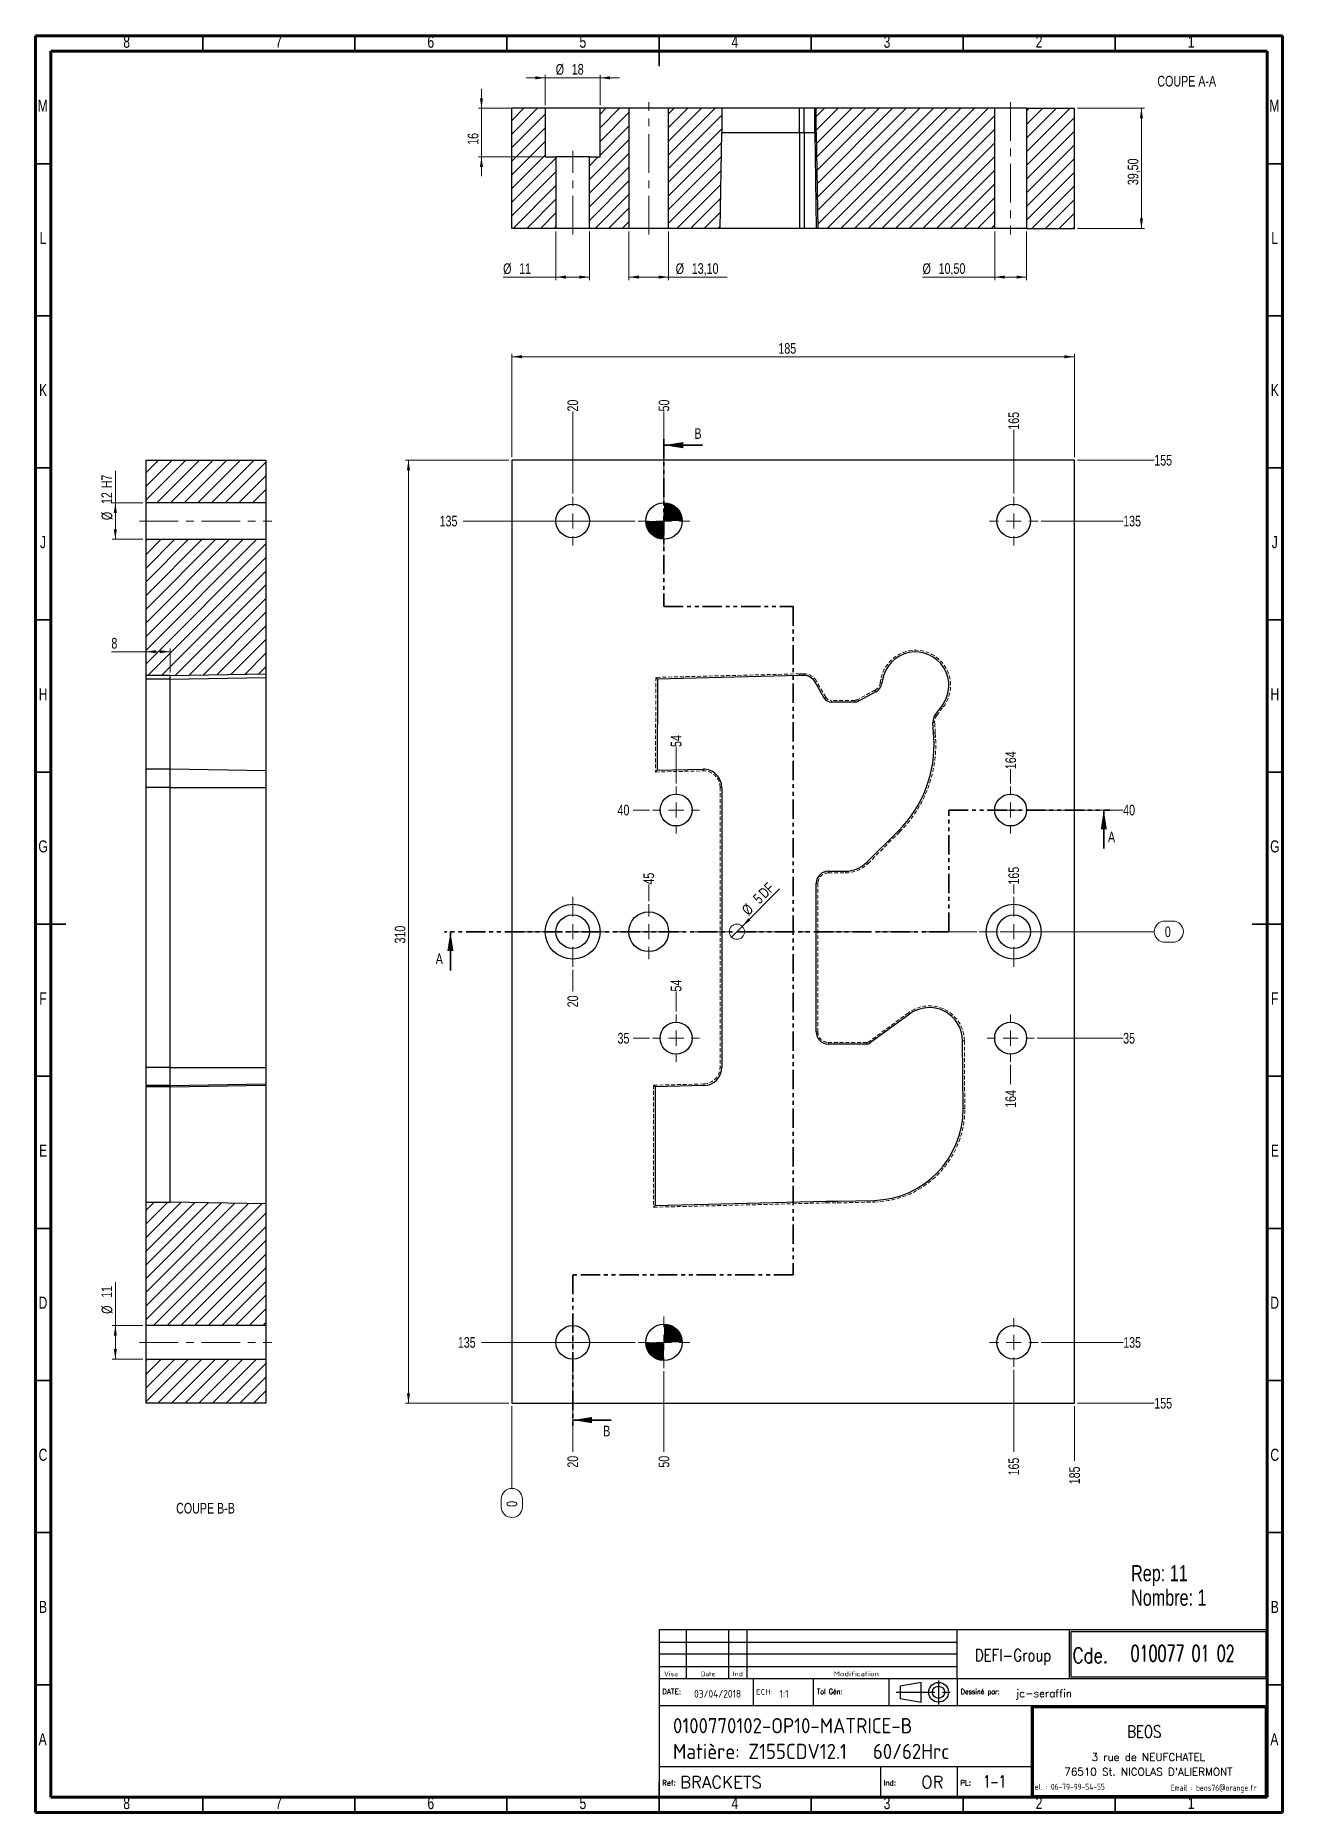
# Model space of a CAD drawing. Header units: millimetres. Extents: x 5 to 415, y 5 to 589.
import ezdxf

# ---------------------------------------------------------------- set-up
doc = ezdxf.new("R2010")
doc.units = ezdxf.units.MM
for name, pattern in [('CENTERX2', [20.32, 12.7, -2.54, 2.54, -2.54]), ('HIDDEN', [1.905, 1.27, -0.635]), ('PHANTOM', [12.7, 6.35, -1.27, 1.27, -1.27, 1.27, -1.27])]:
    doc.linetypes.add(name, pattern=pattern)
doc.layers.add('DIMENSIONS', color=176, linetype='Continuous')
doc.styles.add('SLDTEXTSTYLE0', font='TXT', dxfattribs={"width": 0.75})
doc.styles.add('SLDTEXTSTYLE1', font='ISOCP')
doc.styles.add('SLDTEXTSTYLE10', font='ISOCP', dxfattribs={"width": 1.147311})
doc.styles.add('SLDTEXTSTYLE11', font='ISOCP', dxfattribs={"width": 1.385904})
doc.styles.add('SLDTEXTSTYLE12', font='ISOCP', dxfattribs={"width": 1.246461})
doc.styles.add('SLDTEXTSTYLE13', font='ROMAND')
doc.styles.add('SLDTEXTSTYLE2', font='ROMANT', dxfattribs={"width": 0.8})
doc.styles.add('SLDTEXTSTYLE3', font='ISOCP', dxfattribs={"width": 0.8})
doc.styles.add('SLDTEXTSTYLE4', font='ROMANS', dxfattribs={"width": 0.8})
doc.styles.add('SLDTEXTSTYLE5', font='ROMANT')
doc.styles.add('SLDTEXTSTYLE6', font='ROMANS')
doc.styles.add('SLDTEXTSTYLE7', font='ROMANT', dxfattribs={"width": 0.65})
doc.styles.add('SLDTEXTSTYLE8', font='ISOCP', dxfattribs={"width": 1.446157})
doc.styles.add('SLDTEXTSTYLE9', font='ISOCP', dxfattribs={"width": 1.294402})
doc.dimstyles.new('SLDDIMSTYLE0', dxfattribs={"dimtxt": 3.5, "dimasz": 3.302, "dimexe": 0, "dimexo": 0.0625, "dimgap": 0.875, "dimtad": 0, "dimtih": 1, "dimtoh": 1, "dimdec": 0, "dimrnd": 1e-09, "dimdsep": 46, "dimtxsty": 'SLDTEXTSTYLE0', "dimblk1": 'NONE', "dimblk2": 'NONE', "dimsah": 1, "dimcen": 0.09, "dimadec": 0, "dimazin": 2, "dimtfac": 1, "dimtdec": 0, "dimtofl": 0, "dimtmove": 0, "dimatfit": 3, "dimldrblk": 'NONE', "dimfxl": 1, "dimfrac": 2, "dimtolj": 1, "dimtzin": 12, "dimarcsym": 0})
doc.dimstyles.new('SLDDIMSTYLE1', dxfattribs={"dimtxt": 3.5, "dimasz": 3.302, "dimexe": 0, "dimexo": 0.0625, "dimgap": 0.875, "dimtad": 0, "dimtih": 1, "dimtoh": 1, "dimrnd": 1e-09, "dimzin": 12, "dimdsep": 46, "dimtxsty": 'SLDTEXTSTYLE0', "dimblk1": 'NONE', "dimblk2": 'NONE', "dimsah": 1, "dimcen": 0.09, "dimadec": 0, "dimazin": 3, "dimtfac": 1, "dimtofl": 0, "dimtmove": 0, "dimatfit": 3, "dimldrblk": 'NONE', "dimfxl": 1, "dimfrac": 2, "dimtolj": 1, "dimtzin": 12, "dimarcsym": 0})
doc.dimstyles.new('SLDDIMSTYLE2', dxfattribs={"dimtxt": 3.5, "dimasz": 3.302, "dimexe": 0, "dimexo": 0.0625, "dimgap": 0.875, "dimtad": 1, "dimrnd": 1e-09, "dimzin": 12, "dimdsep": 46, "dimtxsty": 'SLDTEXTSTYLE0', "dimblk1": 'NONE', "dimsah": 1, "dimcen": 0, "dimadec": 0, "dimazin": 3, "dimtfac": 1, "dimtmove": 0, "dimatfit": 3, "dimldrblk": 'NONE', "dimfxl": 1, "dimfrac": 2, "dimtolj": 1, "dimtzin": 12, "dimarcsym": 0})
doc.dimstyles.new('SLDDIMSTYLE3', dxfattribs={"dimtxt": 3.5, "dimasz": 3.302, "dimexe": 0, "dimexo": 0.0625, "dimgap": 0.875, "dimtad": 1, "dimrnd": 1e-09, "dimzin": 12, "dimdsep": 46, "dimtxsty": 'SLDTEXTSTYLE0', "dimsah": 1, "dimcen": 0.09, "dimadec": 0, "dimazin": 3, "dimtfac": 1, "dimtofl": 0, "dimtmove": 0, "dimatfit": 3, "dimfxl": 1, "dimfrac": 2, "dimtolj": 1, "dimtzin": 12, "dimarcsym": 0})
doc.dimstyles.new('SLDDIMSTYLE4', dxfattribs={"dimtxt": 3.5, "dimasz": 3.302, "dimexe": 0, "dimexo": 0.0625, "dimgap": 0.875, "dimtad": 1, "dimrnd": 1e-09, "dimzin": 12, "dimdsep": 46, "dimtxsty": 'SLDTEXTSTYLE0', "dimsah": 1, "dimcen": 0.09, "dimadec": 0, "dimazin": 3, "dimtfac": 1, "dimtmove": 0, "dimatfit": 0, "dimfxl": 1, "dimfrac": 2, "dimtolj": 1, "dimtzin": 12, "dimarcsym": 0})

msp = doc.modelspace()

# ---------------------------------------------------------------- texts
at = {"color": 7, "linetype": 'Continuous', "lineweight": 0, "attachment_point": 2, "style": 'SLDTEXTSTYLE0'}
for s, insert, char_height in [('8', (34.96, 589.06), 3.969), ('7', (84.96, 589.06), 3.969), ('6', (134.96, 589.06), 3.969), ('5', (184.96, 589.06), 3.969), ('4', (234.96, 589.06), 3.969), ('3', (284.96, 589.06), 3.969), ('2', (334.96, 589.06), 3.969), ('1', (384.96, 589.06), 3.969), ('COUPE A-A', (383.519, 575.864), 3.5), ('M', (7.362, 568.06), 3.969), ('M', (412.362, 568.06), 3.969), ('L', (7.455, 524.56), 3.969), ('L', (412.455, 524.56), 3.969), ('K', (7.489, 474.56), 3.969), ('K', (412.489, 474.56), 3.969), ('J', (7.465, 424.56), 3.969), ('J', (412.465, 424.56), 3.969), ('H', (7.49, 374.56), 3.969), ('H', (412.49, 374.56), 3.969), ('G', (7.487, 324.56), 3.969), ('G', (412.487, 324.56), 3.969), ('F', (7.458, 274.56), 3.969), ('F', (412.458, 274.56), 3.969), ('E', (7.508, 224.56), 3.969), ('E', (412.508, 224.56), 3.969), ('D', (7.453, 174.56), 3.969), ('D', (412.453, 174.56), 3.969), ('C', (7.459, 124.56), 3.969), ('C', (412.459, 124.56), 3.969), ('COUPE B-B', (60.887, 106.763), 3.5), ('B', (7.471, 74.56), 3.969), ('B', (412.471, 74.56), 3.969), ('A', (7.34, 31.06), 3.969), ('A', (412.34, 31.06), 3.969), ('8', (34.96, 10.06), 3.969), ('7', (84.96, 10.06), 3.969), ('6', (134.96, 10.06), 3.969), ('5', (184.96, 10.06), 3.969), ('4', (234.96, 10.06), 3.969), ('3', (284.96, 10.06), 3.969), ('2', (334.96, 10.06), 3.969), ('1', (384.96, 10.06), 3.969)]:
    msp.add_mtext(s, dxfattribs=dict(at, insert=insert, char_height=char_height))
at = {"color": 7, "linetype": 'Continuous', "char_height": 3.5, "attachment_point": 1, "style": 'SLDTEXTSTYLE0'}
for s, insert in [('B', (221.641, 460.024)), ('A', (357.631, 327.385)), ('A', (136.593, 287.385)), ('B', (191.641, 132.135))]:
    msp.add_mtext(s, dxfattribs=dict(at, insert=insert))
at = {"layer": 'DIMENSIONS'}
for s, insert, char_height, attachment_point, style in [('DEFI-Group', (326.42, 58.701), 4, 2, 'SLDTEXTSTYLE2'), ('Cde.', (346, 59.126), 5, 1, 'SLDTEXTSTYLE2'), ('010077 01 02', (365.078, 59.94), 5.29167, 1, 'SLDTEXTSTYLE7'), ('Visa', (211.655, 51.348), 1.5671, 1, 'SLDTEXTSTYLE12'), ('Date', (223.824, 51.283), 1.4924, 1, 'SLDTEXTSTYLE10'), ('Ind', (234.254, 51.283), 1.4924, 1, 'SLDTEXTSTYLE11'), ('Modification', (267.489, 51.348), 1.56705, 1, 'SLDTEXTSTYLE8'), ('DATE:', (211.034, 45.598), 1.7277, 1, 'SLDTEXTSTYLE6'), ('03/04/2018', (221.533, 45.253), 2.5, 1, 'SLDTEXTSTYLE1'), ('ECH:', (241.911, 45.56), 1.8141, 1, 'SLDTEXTSTYLE9'), ('1:1', (249.62, 45.24), 2.5, 1, 'SLDTEXTSTYLE1'), ('Tol Gén:', (261.952, 45.598), 1.7277, 1, 'SLDTEXTSTYLE4'), ('Dessiné par:', (309.221, 45.598), 1.72768, 1, 'SLDTEXTSTYLE4'), ('jc-seraffin', (327.355, 45.42), 2.5, 1, 'SLDTEXTSTYLE5'), ('0100770102-OP10-MATRICE-B', (214.603, 36.024), 5, 1, 'SLDTEXTSTYLE1'), ('BEOS', (369.571, 33.595), 4, 2, 'SLDTEXTSTYLE2'), ('Matière: Z155CDV12.1   60/62Hrc', (214.603, 27.564), 5, 1, 'SLDTEXTSTYLE1'), ('3 rue de NEUFCHATEL', (370.909, 24.448), 2.5, 2, 'SLDTEXTSTYLE13'), ("76510 St. NICOLAS D'ALIERMONT", (370.903, 19.623), 2.5, 2, 'SLDTEXTSTYLE13'), ('Ref:', (211.034, 15.598), 1.7277, 1, 'SLDTEXTSTYLE6'), ('BRACKETS', (216.904, 16.951), 4, 1, 'SLDTEXTSTYLE5'), ('Ind:', (283.826, 15.598), 1.7277, 1, 'SLDTEXTSTYLE6'), ('OR', (296.194, 16.951), 4, 1, 'SLDTEXTSTYLE5'), ('PL:', (309.034, 15.598), 1.7277, 1, 'SLDTEXTSTYLE6'), ('1-1', (316.651, 17.173), 4, 1, 'SLDTEXTSTYLE7'), ('Tel. : 06-79-99-54-55', (344.36, 14.429), 2, 2, 'SLDTEXTSTYLE3'), ('Email : beos76@orange.fr', (392.372, 14.097), 2, 2, 'SLDTEXTSTYLE3')]:
    msp.add_mtext(s, dxfattribs=dict(at, insert=insert, char_height=char_height, attachment_point=attachment_point, style=style))

# ---------------------------------------------------------------- blocks, each defined once
blk = doc.blocks.new('SW_NOTE_0')
at = {"color": 0, "linetype": 'Continuous', "lineweight": 0, "char_height": 5.292, "attachment_point": 1, "style": 'SLDTEXTSTYLE0'}
for s, insert in [('Rep: 11', (0, 6.82)), ('Nombre: 1', (0, -1.23))]:
    blk.add_mtext(s, dxfattribs=dict(at, insert=insert))
blk = doc.blocks.new('_D')
at = {"color": 7, "linetype": 'Continuous', "lineweight": 18}
for p, q in [((376.33, 298.02), (378.92, 298.02)), ((327.62, 294.53), (372.84, 294.53)), ((378.92, 291.04), (376.33, 291.04))]:
    blk.add_line(p, q, dxfattribs=at)
for centre, start, end in [((376.33, 294.53), 90, 270), ((378.92, 294.53), 270, 90)]:
    blk.add_arc(centre, 3.49, start, end, dxfattribs=at)
at = {"color": 7, "linetype": 'Continuous', "lineweight": 18, "insert": (376.33, 296.26), "char_height": 3.5, "attachment_point": 1, "style": 'SLDTEXTSTYLE0'}
blk.add_mtext('0', dxfattribs=at)
blk = doc.blocks.new('_None')
blk = doc.blocks.new('_D_1')
at = {"color": 7, "linetype": 'Continuous', "lineweight": 18}
blk.add_line((334.37, 259.53), (362.62, 259.53), dxfattribs=at)
at = {"color": 7, "linetype": 'Continuous', "lineweight": 18, "insert": (362.62, 261.26), "char_height": 3.5, "attachment_point": 1, "style": 'SLDTEXTSTYLE0'}
blk.add_mtext('35', dxfattribs=at)
blk = doc.blocks.new('_D_2')
at = {"color": 7, "linetype": 'Continuous', "lineweight": 18}
blk.add_line((206.87, 259.53), (201.53, 259.53), dxfattribs=at)
at = {"color": 7, "linetype": 'Continuous', "lineweight": 18, "insert": (196.36, 261.26), "char_height": 3.5, "attachment_point": 1, "style": 'SLDTEXTSTYLE0'}
blk.add_mtext('35', dxfattribs=at)
blk = doc.blocks.new('_D_3')
at = {"color": 7, "linetype": 'Continuous', "lineweight": 18}
blk.add_line((335.62, 159.53), (362.62, 159.53), dxfattribs=at)
at = {"color": 7, "linetype": 'Continuous', "lineweight": 18, "insert": (362.62, 161.26), "char_height": 3.5, "attachment_point": 1, "style": 'SLDTEXTSTYLE0'}
blk.add_mtext('135', dxfattribs=at)
blk = doc.blocks.new('_D_4')
at = {"color": 7, "linetype": 'Continuous', "lineweight": 18}
blk.add_line((202.12, 159.53), (151.62, 159.53), dxfattribs=at)
at = {"color": 7, "linetype": 'Continuous', "lineweight": 18, "insert": (143.86, 161.26), "char_height": 3.5, "attachment_point": 1, "style": 'SLDTEXTSTYLE0'}
blk.add_mtext('135', dxfattribs=at)
blk = doc.blocks.new('_D_5')
at = {"color": 7, "linetype": 'Continuous', "lineweight": 18}
blk.add_line((347.62, 139.53), (372.84, 139.53), dxfattribs=at)
at = {"color": 7, "linetype": 'Continuous', "lineweight": 18, "insert": (372.84, 141.26), "char_height": 3.5, "attachment_point": 1, "style": 'SLDTEXTSTYLE0'}
blk.add_mtext('155', dxfattribs=at)
blk = doc.blocks.new('_D_6')
at = {"color": 7, "linetype": 'Continuous', "lineweight": 18}
blk.add_line((206.87, 334.53), (201.53, 334.53), dxfattribs=at)
at = {"color": 7, "linetype": 'Continuous', "lineweight": 18, "insert": (196.36, 336.26), "char_height": 3.5, "attachment_point": 1, "style": 'SLDTEXTSTYLE0'}
blk.add_mtext('40', dxfattribs=at)
blk = doc.blocks.new('_D_7')
at = {"color": 7, "linetype": 'Continuous', "lineweight": 18}
blk.add_line((334.37, 334.53), (362.62, 334.53), dxfattribs=at)
at = {"color": 7, "linetype": 'Continuous', "lineweight": 18, "insert": (362.62, 336.26), "char_height": 3.5, "attachment_point": 1, "style": 'SLDTEXTSTYLE0'}
blk.add_mtext('40', dxfattribs=at)
blk = doc.blocks.new('_D_8')
at = {"color": 7, "linetype": 'Continuous', "lineweight": 18}
blk.add_line((202.12, 429.53), (145.62, 429.53), dxfattribs=at)
at = {"color": 7, "linetype": 'Continuous', "lineweight": 18, "insert": (137.86, 431.26), "char_height": 3.5, "attachment_point": 1, "style": 'SLDTEXTSTYLE0'}
blk.add_mtext('135', dxfattribs=at)
blk = doc.blocks.new('_D_9')
at = {"color": 7, "linetype": 'Continuous', "lineweight": 18}
blk.add_line((335.62, 429.53), (362.62, 429.53), dxfattribs=at)
at = {"color": 7, "linetype": 'Continuous', "lineweight": 18, "insert": (362.62, 431.26), "char_height": 3.5, "attachment_point": 1, "style": 'SLDTEXTSTYLE0'}
blk.add_mtext('135', dxfattribs=at)
blk = doc.blocks.new('_D_10')
at = {"color": 7, "linetype": 'Continuous', "lineweight": 18}
blk.add_line((347.62, 449.53), (372.84, 449.53), dxfattribs=at)
at = {"color": 7, "linetype": 'Continuous', "lineweight": 18, "insert": (372.84, 451.26), "char_height": 3.5, "attachment_point": 1, "style": 'SLDTEXTSTYLE0'}
blk.add_mtext('155', dxfattribs=at)
blk = doc.blocks.new('_D_11')
at = {"color": 7, "linetype": 'Continuous', "lineweight": 18}
for q in [(249.67, 308.58), (233.85, 292.76)]:
    blk.add_line((237.39, 296.29), q, dxfattribs=at)
blk.add_solid([(237.39, 296.29), (240.08, 298.27), (239.36, 298.99)], dxfattribs=at)
at = {"color": 7, "linetype": 'Continuous', "lineweight": 18, "char_height": 3.5, "attachment_point": 1, "rotation": 45, "style": 'SLDTEXTSTYLE0'}
for s, insert in [('DF', (242.44, 307.71)), ('%%c', (236.91, 302.12)), ('5', (240.61, 305.89))]:
    blk.add_mtext(s, dxfattribs=dict(at, insert=insert))
blk = doc.blocks.new('_D_12')
at = {"color": 7, "linetype": 'Continuous', "lineweight": 18}
for p, q in [((161.62, 138.53), (161.62, 111.53)), ((158.13, 105.45), (158.13, 108.04)), ((165.11, 108.04), (165.11, 105.45))]:
    blk.add_line(p, q, dxfattribs=at)
for centre, start, end in [((161.62, 108.04), 0, 180), ((161.62, 105.45), 180, 0)]:
    blk.add_arc(centre, 3.49, start, end, dxfattribs=at)
at = {"color": 7, "linetype": 'Continuous', "lineweight": 18, "insert": (159.89, 105.45), "char_height": 3.5, "attachment_point": 1, "rotation": 90, "style": 'SLDTEXTSTYLE0'}
blk.add_mtext('0', dxfattribs=at)
blk = doc.blocks.new('_D_13')
at = {"color": 7, "linetype": 'Continuous', "lineweight": 18}
blk.add_line((181.62, 150.53), (181.62, 123.53), dxfattribs=at)
at = {"color": 7, "linetype": 'Continuous', "lineweight": 18, "insert": (179.89, 118.35), "char_height": 3.5, "attachment_point": 1, "rotation": 90, "style": 'SLDTEXTSTYLE0'}
blk.add_mtext('20', dxfattribs=at)
blk = doc.blocks.new('_D_14')
at = {"color": 7, "linetype": 'Continuous', "lineweight": 18}
blk.add_line((181.62, 282.03), (181.62, 274.85), dxfattribs=at)
at = {"color": 7, "linetype": 'Continuous', "lineweight": 18, "insert": (179.89, 269.68), "char_height": 3.5, "attachment_point": 1, "rotation": 90, "style": 'SLDTEXTSTYLE0'}
blk.add_mtext('20', dxfattribs=at)
blk = doc.blocks.new('_D_15')
at = {"color": 7, "linetype": 'Continuous', "lineweight": 18}
blk.add_line((181.62, 438.53), (181.62, 465.53), dxfattribs=at)
at = {"color": 7, "linetype": 'Continuous', "lineweight": 18, "insert": (179.89, 465.53), "char_height": 3.5, "attachment_point": 1, "rotation": 90, "style": 'SLDTEXTSTYLE0'}
blk.add_mtext('20', dxfattribs=at)
blk = doc.blocks.new('_D_16')
at = {"color": 7, "linetype": 'Continuous', "lineweight": 18}
blk.add_line((206.62, 304.58), (206.62, 310.02), dxfattribs=at)
at = {"color": 7, "linetype": 'Continuous', "lineweight": 18, "insert": (204.89, 310.02), "char_height": 3.5, "attachment_point": 1, "rotation": 90, "style": 'SLDTEXTSTYLE0'}
blk.add_mtext('45', dxfattribs=at)
blk = doc.blocks.new('_D_17')
at = {"color": 7, "linetype": 'Continuous', "lineweight": 18}
blk.add_line((211.62, 150.03), (211.62, 123.53), dxfattribs=at)
at = {"color": 7, "linetype": 'Continuous', "lineweight": 18, "insert": (209.89, 118.35), "char_height": 3.5, "attachment_point": 1, "rotation": 90, "style": 'SLDTEXTSTYLE0'}
blk.add_mtext('50', dxfattribs=at)
blk = doc.blocks.new('_D_18')
at = {"color": 7, "linetype": 'Continuous', "lineweight": 18}
blk.add_line((211.62, 439.03), (211.62, 465.53), dxfattribs=at)
at = {"color": 7, "linetype": 'Continuous', "lineweight": 18, "insert": (209.89, 465.53), "char_height": 3.5, "attachment_point": 1, "rotation": 90, "style": 'SLDTEXTSTYLE0'}
blk.add_mtext('50', dxfattribs=at)
blk = doc.blocks.new('_D_19')
at = {"color": 7, "linetype": 'Continuous', "lineweight": 18}
blk.add_line((215.62, 268.28), (215.62, 274.85), dxfattribs=at)
at = {"color": 7, "linetype": 'Continuous', "lineweight": 18, "insert": (213.89, 274.85), "char_height": 3.5, "attachment_point": 1, "rotation": 90, "style": 'SLDTEXTSTYLE0'}
blk.add_mtext('54', dxfattribs=at)
blk = doc.blocks.new('_D_20')
at = {"color": 7, "linetype": 'Continuous', "lineweight": 18}
blk.add_line((215.62, 343.28), (215.62, 355.24), dxfattribs=at)
at = {"color": 7, "linetype": 'Continuous', "lineweight": 18, "insert": (213.89, 355.24), "char_height": 3.5, "attachment_point": 1, "rotation": 90, "style": 'SLDTEXTSTYLE0'}
blk.add_mtext('54', dxfattribs=at)
blk = doc.blocks.new('_D_21')
at = {"color": 7, "linetype": 'Continuous', "lineweight": 18}
blk.add_line((325.62, 343.28), (325.62, 347.95), dxfattribs=at)
at = {"color": 7, "linetype": 'Continuous', "lineweight": 18, "insert": (323.89, 347.95), "char_height": 3.5, "attachment_point": 1, "rotation": 90, "style": 'SLDTEXTSTYLE0'}
blk.add_mtext('164', dxfattribs=at)
blk = doc.blocks.new('_D_22')
at = {"color": 7, "linetype": 'Continuous', "lineweight": 18}
blk.add_line((325.62, 250.78), (325.62, 244.41), dxfattribs=at)
at = {"color": 7, "linetype": 'Continuous', "lineweight": 18, "insert": (323.89, 236.65), "char_height": 3.5, "attachment_point": 1, "rotation": 90, "style": 'SLDTEXTSTYLE0'}
blk.add_mtext('164', dxfattribs=at)
blk = doc.blocks.new('_D_23')
at = {"color": 7, "linetype": 'Continuous', "lineweight": 18}
blk.add_line((326.62, 150.53), (326.62, 123.53), dxfattribs=at)
at = {"color": 7, "linetype": 'Continuous', "lineweight": 18, "insert": (324.89, 115.77), "char_height": 3.5, "attachment_point": 1, "rotation": 90, "style": 'SLDTEXTSTYLE0'}
blk.add_mtext('165', dxfattribs=at)
blk = doc.blocks.new('_D_24')
at = {"color": 7, "linetype": 'Continuous', "lineweight": 18}
blk.add_line((326.62, 438.53), (326.62, 459.53), dxfattribs=at)
at = {"color": 7, "linetype": 'Continuous', "lineweight": 18, "insert": (324.89, 459.53), "char_height": 3.5, "attachment_point": 1, "rotation": 90, "style": 'SLDTEXTSTYLE0'}
blk.add_mtext('165', dxfattribs=at)
blk = doc.blocks.new('_D_25')
at = {"color": 7, "linetype": 'Continuous', "lineweight": 18}
blk.add_line((326.62, 307.03), (326.62, 310.02), dxfattribs=at)
at = {"color": 7, "linetype": 'Continuous', "lineweight": 18, "insert": (324.89, 310.02), "char_height": 3.5, "attachment_point": 1, "rotation": 90, "style": 'SLDTEXTSTYLE0'}
blk.add_mtext('165', dxfattribs=at)
blk = doc.blocks.new('_D_26')
at = {"color": 7, "linetype": 'Continuous', "lineweight": 18}
blk.add_line((346.62, 138.53), (346.62, 120.63), dxfattribs=at)
at = {"color": 7, "linetype": 'Continuous', "lineweight": 18, "insert": (344.89, 112.88), "char_height": 3.5, "attachment_point": 1, "rotation": 90, "style": 'SLDTEXTSTYLE0'}
blk.add_mtext('185', dxfattribs=at)
blk = doc.blocks.new('_D_27')
at = {"color": 7, "linetype": 'Continuous', "lineweight": 18}
for p, q in [((161.62, 450.53), (161.62, 484.53)), ((346.62, 483.53), (161.62, 483.53)), ((346.62, 450.53), (346.62, 484.53))]:
    blk.add_line(p, q, dxfattribs=at)
for points in [[(161.62, 483.53), (164.92, 483.02), (164.92, 484.03)], [(346.62, 483.53), (343.32, 484.03), (343.32, 483.02)]]:
    blk.add_solid(points, dxfattribs=at)
at = {"color": 7, "linetype": 'Continuous', "lineweight": 18, "insert": (249.25, 488.04), "char_height": 3.5, "attachment_point": 1, "style": 'SLDTEXTSTYLE0'}
blk.add_mtext('185', dxfattribs=at)
blk = doc.blocks.new('_D_28')
at = {"color": 7, "linetype": 'Continuous', "lineweight": 18}
for p, q in [((160.62, 449.53), (126.62, 449.53)), ((127.62, 449.53), (127.62, 139.53)), ((160.62, 139.53), (126.62, 139.53))]:
    blk.add_line(p, q, dxfattribs=at)
for points in [[(127.62, 449.53), (127.11, 446.22), (128.13, 446.22)], [(127.62, 139.53), (128.13, 142.83), (127.11, 142.83)]]:
    blk.add_solid(points, dxfattribs=at)
at = {"color": 7, "linetype": 'Continuous', "lineweight": 18, "insert": (123.11, 290.65), "char_height": 3.5, "attachment_point": 1, "rotation": 90, "style": 'SLDTEXTSTYLE0'}
blk.add_mtext('310', dxfattribs=at)
blk = doc.blocks.new('SW_CENTERMARKSYMBOL_0')
at = {"color": 0, "linetype": 'Continuous', "lineweight": 0}
for p, q in [((0, 5), (0, 7.75)), ((-5, 0), (-7.75, 0)), ((0, 0), (-2.5, 0)), ((0, 0), (0, 2.5)), ((0, 0), (0, -2.5)), ((0, 0), (2.5, 0)), ((5, 0), (7.75, 0)), ((0, -5), (0, -7.75))]:
    blk.add_line(p, q, dxfattribs=at)
blk = doc.blocks.new('SW_CENTERMARKSYMBOL_1')
at = {"color": 0, "linetype": 'Continuous', "lineweight": 0}
for p, q in [((0, 5), (0, 7.75)), ((-5, 0), (-7.75, 0)), ((0, 0), (-2.5, 0)), ((0, 0), (0, 2.5)), ((0, 0), (0, -2.5)), ((0, 0), (2.5, 0)), ((5, 0), (7.75, 0)), ((0, -5), (0, -7.75))]:
    blk.add_line(p, q, dxfattribs=at)
blk = doc.blocks.new('SW_CENTERMARKSYMBOL_2')
at = {"color": 0, "linetype": 'Continuous', "lineweight": 0}
for p, q in [((0, 5), (0, 7.75)), ((-5, 0), (-7.75, 0)), ((0, 0), (-2.5, 0)), ((0, 0), (0, 2.5)), ((0, 0), (0, -2.5)), ((0, 0), (2.5, 0)), ((5, 0), (7.75, 0)), ((0, -5), (0, -7.75))]:
    blk.add_line(p, q, dxfattribs=at)
blk = doc.blocks.new('SW_CENTERMARKSYMBOL_3')
at = {"color": 0, "linetype": 'Continuous', "lineweight": 0}
for p, q in [((0, 5), (0, 7.75)), ((-5, 0), (-7.75, 0)), ((0, 0), (-2.5, 0)), ((0, 0), (0, 2.5)), ((0, 0), (0, -2.5)), ((0, 0), (2.5, 0)), ((5, 0), (7.75, 0)), ((0, -5), (0, -7.75))]:
    blk.add_line(p, q, dxfattribs=at)
blk = doc.blocks.new('SW_CENTERMARKSYMBOL_4')
at = {"color": 0, "linetype": 'Continuous', "lineweight": 0}
for p, q in [((0, 5), (0, 8)), ((-5, 0), (-8, 0)), ((0, 0), (-2.5, 0)), ((0, 0), (0, 2.5)), ((0, 0), (0, -2.5)), ((0, 0), (2.5, 0)), ((5, 0), (8, 0)), ((0, -5), (0, -8))]:
    blk.add_line(p, q, dxfattribs=at)
blk = doc.blocks.new('SW_CENTERMARKSYMBOL_5')
at = {"color": 0, "linetype": 'Continuous', "lineweight": 0}
for p, q in [((0, 5), (0, 8)), ((-5, 0), (-8, 0)), ((0, 0), (-2.5, 0)), ((0, 0), (0, 2.5)), ((0, 0), (0, -2.5)), ((0, 0), (2.5, 0)), ((5, 0), (8, 0)), ((0, -5), (0, -8))]:
    blk.add_line(p, q, dxfattribs=at)
blk = doc.blocks.new('SW_CENTERMARKSYMBOL_6')
at = {"color": 0, "linetype": 'Continuous', "lineweight": 0}
for p, q in [((0, 5), (0, 8.5)), ((-5, 0), (-8.5, 0)), ((0, 0), (-2.5, 0)), ((0, 0), (0, 2.5)), ((0, 0), (0, -2.5)), ((0, 0), (2.5, 0)), ((5, 0), (8.5, 0)), ((0, -5), (0, -8.5))]:
    blk.add_line(p, q, dxfattribs=at)
blk = doc.blocks.new('SW_CENTERMARKSYMBOL_7')
at = {"color": 0, "linetype": 'Continuous', "lineweight": 0}
for p, q in [((0, 5), (0, 8)), ((-5, 0), (-8, 0)), ((0, 0), (-2.5, 0)), ((0, 0), (0, 2.5)), ((0, 0), (0, -2.5)), ((0, 0), (2.5, 0)), ((5, 0), (8, 0)), ((0, -5), (0, -8))]:
    blk.add_line(p, q, dxfattribs=at)
blk = doc.blocks.new('SW_CENTERMARKSYMBOL_8')
at = {"color": 0, "linetype": 'Continuous', "lineweight": 0}
for p, q in [((0, 5), (0, 8)), ((-5, 0), (-8, 0)), ((0, 0), (-2.5, 0)), ((0, 0), (0, 2.5)), ((0, 0), (0, -2.5)), ((0, 0), (2.5, 0)), ((5, 0), (8, 0)), ((0, -5), (0, -8))]:
    blk.add_line(p, q, dxfattribs=at)
blk = doc.blocks.new('SW_CENTERMARKSYMBOL_9')
at = {"color": 0, "linetype": 'Continuous', "lineweight": 0}
for p, q in [((0, 5), (0, 8.5)), ((-5, 0), (-8.5, 0)), ((0, 0), (-2.5, 0)), ((0, 0), (0, 2.5)), ((0, 0), (0, -2.5)), ((0, 0), (2.5, 0)), ((5, 0), (8.5, 0)), ((0, -5), (0, -8.5))]:
    blk.add_line(p, q, dxfattribs=at)
blk = doc.blocks.new('SW_CENTERMARKSYMBOL_10')
at = {"color": 0, "linetype": 'Continuous', "lineweight": 0}
for p, q in [((0, 5), (0, 11.5)), ((-5, 0), (-11.5, 0)), ((0, 0), (-2.5, 0)), ((0, 0), (0, 2.5)), ((0, 0), (0, -2.5)), ((0, 0), (2.5, 0)), ((5, 0), (11.5, 0)), ((0, -5), (0, -11.5))]:
    blk.add_line(p, q, dxfattribs=at)
blk = doc.blocks.new('SW_CENTERMARKSYMBOL_11')
at = {"color": 0, "linetype": 'Continuous', "lineweight": 0}
for p, q in [((0, 5), (0, 11.5)), ((-5, 0), (-11.5, 0)), ((0, 0), (-2.5, 0)), ((0, 0), (0, 2.5)), ((0, 0), (0, -2.5)), ((0, 0), (2.5, 0)), ((5, 0), (11.5, 0)), ((0, -5), (0, -11.5))]:
    blk.add_line(p, q, dxfattribs=at)
blk = doc.blocks.new('SW_CENTERMARKSYMBOL_12')
at = {"color": 0, "linetype": 'Continuous', "lineweight": 0}
for p, q in [((0, 5), (0, 9.05)), ((-5, 0), (-9.05, 0)), ((0, 0), (-2.5, 0)), ((0, 0), (0, 2.5)), ((0, 0), (0, -2.5)), ((0, 0), (2.5, 0)), ((5, 0), (9.05, 0)), ((0, -5), (0, -9.05))]:
    blk.add_line(p, q, dxfattribs=at)
blk = doc.blocks.new('SW_DOWELSYMBOL_0')
at = {"linetype": 'Continuous', "lineweight": 0}
h = blk.add_hatch(color=0, dxfattribs=at)
edge = h.paths.add_edge_path(flags=0)
edge.add_arc((0, 0), 6, 0, 90)
edge.add_line((0, 6), (0, 0))
edge.add_line((0, 0), (6, 0))
h = blk.add_hatch(color=0, dxfattribs=at)
edge = h.paths.add_edge_path(flags=0)
edge.add_arc((0, 0), 6, 180, 270)
edge.add_line((0, -6), (0, 0))
edge.add_line((0, 0), (-6, 0))
at = {"color": 0, "linetype": 'Continuous', "lineweight": 0}
blk.add_circle((0, 0), 6, dxfattribs=at)
blk = doc.blocks.new('SW_DOWELSYMBOL_1')
at = {"linetype": 'Continuous', "lineweight": 0}
h = blk.add_hatch(color=0, dxfattribs=at)
edge = h.paths.add_edge_path(flags=0)
edge.add_arc((0, 0), 6, 0, 90)
edge.add_line((0, 6), (0, 0))
edge.add_line((0, 0), (6, 0))
h = blk.add_hatch(color=0, dxfattribs=at)
edge = h.paths.add_edge_path(flags=0)
edge.add_arc((0, 0), 6, 180, 270)
edge.add_line((0, -6), (0, 0))
edge.add_line((0, 0), (-6, 0))
at = {"color": 0, "linetype": 'Continuous', "lineweight": 0}
blk.add_circle((0, 0), 6, dxfattribs=at)
blk = doc.blocks.new('_D_29')
at = {"color": 7, "linetype": 'Continuous', "lineweight": 18}
for p, q in [((347.62, 565.22), (369.62, 565.22)), ((368.62, 525.72), (368.62, 565.22)), ((347.62, 525.72), (369.62, 525.72))]:
    blk.add_line(p, q, dxfattribs=at)
for points in [[(368.62, 565.22), (368.11, 561.91), (369.13, 561.91)], [(368.62, 525.72), (369.13, 529.02), (368.11, 529.02)]]:
    blk.add_solid(points, dxfattribs=at)
at = {"color": 7, "linetype": 'Continuous', "lineweight": 18, "insert": (364.11, 539.93), "char_height": 3.5, "attachment_point": 1, "rotation": 90, "style": 'SLDTEXTSTYLE0'}
blk.add_mtext('39,50', dxfattribs=at)
blk = doc.blocks.new('_D_30')
at = {"color": 7, "linetype": 'Continuous', "lineweight": 18}
for p, q in [((172.62, 575.22), (166.27, 575.22)), ((172.62, 566.22), (172.62, 576.22)), ((190.62, 575.22), (172.62, 575.22)), ((190.62, 566.22), (190.62, 576.22)), ((190.62, 575.22), (196.97, 575.22))]:
    blk.add_line(p, q, dxfattribs=at)
for points in [[(172.62, 575.22), (169.32, 575.72), (169.32, 574.71)], [(190.62, 575.22), (193.92, 574.71), (193.92, 575.72)]]:
    blk.add_solid(points, dxfattribs=at)
at = {"color": 7, "linetype": 'Continuous', "lineweight": 18, "char_height": 3.5, "attachment_point": 1, "style": 'SLDTEXTSTYLE0'}
for s, insert in [('%%c', (176.05, 579.73)), ('18', (181.33, 579.78))]:
    blk.add_mtext(s, dxfattribs=dict(at, insert=insert))
blk = doc.blocks.new('_D_31')
at = {"color": 7, "linetype": 'Continuous', "lineweight": 18}
for p, q in [((151.62, 565.22), (151.62, 571.57)), ((171.62, 565.22), (150.62, 565.22)), ((151.62, 565.22), (151.62, 549.22)), ((171.62, 549.22), (150.62, 549.22)), ((151.62, 549.22), (151.62, 542.87))]:
    blk.add_line(p, q, dxfattribs=at)
for points in [[(151.62, 565.22), (152.13, 568.52), (151.11, 568.52)], [(151.62, 549.22), (151.11, 545.91), (152.13, 545.91)]]:
    blk.add_solid(points, dxfattribs=at)
at = {"color": 7, "linetype": 'Continuous', "lineweight": 18, "insert": (147.11, 553.19), "char_height": 3.5, "attachment_point": 1, "rotation": 90, "style": 'SLDTEXTSTYLE0'}
blk.add_mtext('16', dxfattribs=at)
blk = doc.blocks.new('_D_32')
at = {"color": 7, "linetype": 'Continuous', "lineweight": 18}
for p, q in [((176.12, 524.72), (176.12, 508.72)), ((187.12, 524.72), (187.12, 508.72)), ((176.12, 509.72), (158.75, 509.72)), ((176.12, 509.72), (187.12, 509.72))]:
    blk.add_line(p, q, dxfattribs=at)
for points in [[(176.12, 509.72), (179.42, 509.21), (179.42, 510.22)], [(187.12, 509.72), (183.82, 510.22), (183.82, 509.21)]]:
    blk.add_solid(points, dxfattribs=at)
at = {"color": 7, "linetype": 'Continuous', "lineweight": 18, "char_height": 3.5, "attachment_point": 1, "style": 'SLDTEXTSTYLE0'}
for s, insert in [('%%c', (158.75, 514.23)), ('11', (164.03, 514.28))]:
    blk.add_mtext(s, dxfattribs=dict(at, insert=insert))
blk = doc.blocks.new('_D_33')
at = {"color": 7, "linetype": 'Continuous', "lineweight": 18}
for p, q in [((200.07, 524.72), (200.07, 508.72)), ((213.17, 524.72), (213.17, 508.72)), ((200.07, 509.72), (213.17, 509.72)), ((213.17, 509.72), (232.43, 509.72))]:
    blk.add_line(p, q, dxfattribs=at)
for points in [[(200.07, 509.72), (203.37, 509.21), (203.37, 510.22)], [(213.17, 509.72), (209.87, 510.22), (209.87, 509.21)]]:
    blk.add_solid(points, dxfattribs=at)
at = {"color": 7, "linetype": 'Continuous', "lineweight": 18, "char_height": 3.5, "attachment_point": 1, "style": 'SLDTEXTSTYLE0'}
for s, insert in [('%%c', (215.51, 514.23)), ('13,10', (220.79, 514.28))]:
    blk.add_mtext(s, dxfattribs=dict(at, insert=insert))
blk = doc.blocks.new('_D_34')
at = {"color": 7, "linetype": 'Continuous', "lineweight": 18}
for p, q in [((320.37, 524.72), (320.37, 508.72)), ((330.87, 524.72), (330.87, 508.72)), ((320.37, 509.72), (296.66, 509.72)), ((320.37, 509.72), (330.87, 509.72))]:
    blk.add_line(p, q, dxfattribs=at)
for points in [[(320.37, 509.72), (323.67, 509.21), (323.67, 510.22)], [(330.87, 509.72), (327.57, 510.22), (327.57, 509.21)]]:
    blk.add_solid(points, dxfattribs=at)
at = {"color": 7, "linetype": 'Continuous', "lineweight": 18, "char_height": 3.5, "attachment_point": 1, "style": 'SLDTEXTSTYLE0'}
for s, insert in [('%%c', (296.66, 514.23)), ('10,50', (301.94, 514.28))]:
    blk.add_mtext(s, dxfattribs=dict(at, insert=insert))
blk = doc.blocks.new('_D_35')
at = {"color": 7, "linetype": 'Continuous', "lineweight": 18}
for p, q in [((31.24, 435.53), (31.24, 446.06)), ((40.24, 435.53), (30.24, 435.53)), ((31.24, 435.53), (31.24, 423.53)), ((40.24, 423.53), (30.24, 423.53))]:
    blk.add_line(p, q, dxfattribs=at)
for points in [[(31.24, 435.53), (30.73, 432.22), (31.74, 432.22)], [(31.24, 423.53), (31.74, 426.83), (30.73, 426.83)]]:
    blk.add_solid(points, dxfattribs=at)
at = {"color": 7, "linetype": 'Continuous', "lineweight": 18, "char_height": 3.5, "attachment_point": 1, "rotation": 90, "style": 'SLDTEXTSTYLE0'}
for s, insert in [('H7', (26.67, 440.28)), ('12', (26.67, 435.11)), ('%%c', (26.72, 429.83))]:
    blk.add_mtext(s, dxfattribs=dict(at, insert=insert))
blk = doc.blocks.new('_D_36')
at = {"color": 7, "linetype": 'Continuous', "lineweight": 18}
for p, q in [((41.24, 386.58), (29.94, 386.58)), ((49.24, 386.58), (41.24, 386.58)), ((49.24, 379.69), (49.24, 387.58))]:
    blk.add_line(p, q, dxfattribs=at)
for points in [[(41.24, 386.58), (44.54, 386.07), (44.54, 387.09)], [(49.24, 386.58), (45.93, 387.09), (45.93, 386.07)]]:
    blk.add_solid(points, dxfattribs=at)
at = {"color": 7, "linetype": 'Continuous', "lineweight": 18, "insert": (29.94, 391.09), "char_height": 3.5, "attachment_point": 1, "style": 'SLDTEXTSTYLE0'}
blk.add_mtext('8', dxfattribs=at)
blk = doc.blocks.new('_D_37')
at = {"color": 7, "linetype": 'Continuous', "lineweight": 18}
for p, q in [((31.24, 165.03), (31.24, 179.35)), ((40.24, 165.03), (30.24, 165.03)), ((31.24, 165.03), (31.24, 154.03)), ((40.24, 154.03), (30.24, 154.03))]:
    blk.add_line(p, q, dxfattribs=at)
for points in [[(31.24, 165.03), (30.73, 161.72), (31.74, 161.72)], [(31.24, 154.03), (31.74, 157.33), (30.73, 157.33)]]:
    blk.add_solid(points, dxfattribs=at)
at = {"color": 7, "linetype": 'Continuous', "lineweight": 18, "char_height": 3.5, "attachment_point": 1, "rotation": 90, "style": 'SLDTEXTSTYLE0'}
for s, insert in [('11', (26.67, 174.18)), ('%%c', (26.72, 168.9))]:
    blk.add_mtext(s, dxfattribs=dict(at, insert=insert))

# ---------------------------------------------------------------- dimensions: what is measured, and where the dimension line sits
at = {"color": 7, "linetype": 'Continuous', "lineweight": 18}
for base, p1, p2, dimstyle, picture, middle in [((172.62, 575.216), (190.62, 565.216), (172.62, 565.216), 'SLDDIMSTYLE4', '_D_30', (181.28, 575.216)), ((187.12, 509.716), (176.12, 525.716), (187.12, 525.716), 'SLDDIMSTYLE3', '_D_32', (163.974, 509.716)), ((213.17, 509.716), (200.07, 525.716), (213.17, 525.716), 'SLDDIMSTYLE3', '_D_33', (223.969, 509.716)), ((330.87, 509.716), (320.37, 525.716), (330.87, 525.716), 'SLDDIMSTYLE3', '_D_34', (305.117, 509.716))]:
    dim = msp.add_linear_dim(base=base, p1=p1, p2=p2, text='%%c<>', dimstyle=dimstyle, dxfattribs=at)
    dim.commit()
    dim.dimension.update_dxf_attribs({"geometry": picture, "text_midpoint": middle, "dimtype": 160})
for base, p1, p2, dimstyle, picture, middle in [((151.62, 549.216), (172.62, 565.216), (172.62, 549.216), 'SLDDIMSTYLE4', '_D_31', (151.62, 555.773)), ((368.62, 565.216), (346.62, 525.716), (346.62, 565.216), 'SLDDIMSTYLE3', '_D_29', (368.62, 545.753)), ((127.62, 139.527), (161.62, 449.527), (161.62, 139.527), 'SLDDIMSTYLE3', '_D_28', (127.62, 294.527))]:
    dim = msp.add_linear_dim(base=base, p1=p1, p2=p2, angle=90, dimstyle=dimstyle, dxfattribs=at)
    dim.commit()
    dim.dimension.update_dxf_attribs({"geometry": picture, "text_midpoint": middle, "dimtype": 160})
for base, p1, p2, picture, middle in [((161.62, 483.527), (346.62, 449.527), (161.62, 449.527), '_D_27', (253.129, 483.527)), ((41.235, 386.581), (49.235, 378.693), (41.235, 378.693), '_D_36', (31.235, 386.581))]:
    dim = msp.add_linear_dim(base=base, p1=p1, p2=p2, dimstyle='SLDDIMSTYLE3', dxfattribs=at)
    dim.commit()
    dim.dimension.update_dxf_attribs({"geometry": picture, "text_midpoint": middle, "dimtype": 160})
for feature_location, offset, dtype, origin, dimstyle, picture, middle in [((181.62, 437.527), (0, 28), 1, (161.62, 139.527), 'SLDDIMSTYLE1', '_D_15', (181.62, 468.113)), ((211.62, 438.027), (0, 27.5), 1, (161.62, 139.527), 'SLDDIMSTYLE1', '_D_18', (211.62, 468.113)), ((326.62, 437.527), (0, 22), 1, (161.62, 139.527), 'SLDDIMSTYLE1', '_D_24', (326.62, 463.406)), ((346.62, 449.527), (26.223, 0), 0, (326.62, 294.527), 'SLDDIMSTYLE1', '_D_10', (376.722, 449.527)), ((203.12, 429.527), (-57.5, 0), 0, (326.62, 294.527), 'SLDDIMSTYLE1', '_D_8', (141.741, 429.527)), ((334.62, 429.527), (28, 0), 0, (326.62, 294.527), 'SLDDIMSTYLE1', '_D_9', (366.499, 429.527)), ((215.62, 342.277), (0, 12.967), 1, (161.62, 139.527), 'SLDDIMSTYLE1', '_D_20', (215.62, 357.83)), ((325.62, 342.277), (0, 5.673), 1, (161.62, 139.527), 'SLDDIMSTYLE1', '_D_21', (325.62, 351.829)), ((207.87, 334.527), (-6.339, 0), 0, (326.62, 294.527), 'SLDDIMSTYLE1', '_D_6', (198.945, 334.527)), ((333.37, 334.527), (29.25, 0), 0, (326.62, 294.527), 'SLDDIMSTYLE1', '_D_7', (365.206, 334.527)), ((326.62, 306.027), (0, 3.996), 1, (161.62, 139.527), 'SLDDIMSTYLE1', '_D_25', (326.62, 313.902)), ((206.62, 303.577), (0, 6.446), 1, (161.62, 139.527), 'SLDDIMSTYLE1', '_D_16', (206.62, 312.609)), ((326.619731638, 294.526889052), (46.223115673, 0), 0, (326.619731638, 294.526889052), 'SLDDIMSTYLE0', '_D', (377.624965214, 294.526889052)), ((203.12, 159.527), (-51.5, 0), 0, (326.62, 294.527), 'SLDDIMSTYLE1', '_D_4', (147.741, 159.527)), ((207.87, 259.527), (-6.339, 0), 0, (326.62, 294.527), 'SLDDIMSTYLE1', '_D_2', (198.945, 259.527)), ((333.37, 259.527), (29.25, 0), 0, (326.62, 294.527), 'SLDDIMSTYLE1', '_D_1', (365.206, 259.527)), ((334.62, 159.527), (28, 0), 0, (326.62, 294.527), 'SLDDIMSTYLE1', '_D_3', (366.499, 159.527)), ((346.62, 139.527), (26.223, 0), 0, (326.62, 294.527), 'SLDDIMSTYLE1', '_D_5', (376.722, 139.527)), ((181.62, 283.027), (0, -8.177), 1, (161.62, 139.527), 'SLDDIMSTYLE1', '_D_14', (181.62, 272.264)), ((215.62, 267.277), (0, 7.573), 1, (161.62, 139.527), 'SLDDIMSTYLE1', '_D_19', (215.62, 277.436)), ((325.62, 251.777), (0, -7.37), 1, (161.62, 139.527), 'SLDDIMSTYLE1', '_D_22', (325.62, 240.528)), ((181.62, 151.527), (0, -28), 1, (161.62, 139.527), 'SLDDIMSTYLE1', '_D_13', (181.62, 120.941)), ((326.62, 151.527), (0, -28), 1, (161.62, 139.527), 'SLDDIMSTYLE1', '_D_23', (326.62, 119.648)), ((211.62, 151.027), (0, -27.5), 1, (161.62, 139.527), 'SLDDIMSTYLE1', '_D_17', (211.62, 120.941)), ((161.619731638, 139.526889052), (0, -28), 1, (161.619731638, 139.526889052), 'SLDDIMSTYLE0', '_D_12', (161.619731638, 106.744771149)), ((346.62, 139.527), (0, -18.893), 1, (161.62, 139.527), 'SLDDIMSTYLE1', '_D_26', (346.62, 116.755))]:
    dim = msp.add_ordinate_dim(feature_location=feature_location, offset=offset, dtype=dtype, origin=origin, dimstyle=dimstyle, dxfattribs=at)
    dim.commit()
    dim.dimension.update_dxf_attribs({"geometry": picture, "text_midpoint": middle})
for base, p1, p2, text, picture, middle in [((31.235, 423.527), (41.235, 435.527), (41.235, 423.527), '%%c<>H7', '_D_35', (31.235, 437.945)), ((31.235, 154.027), (41.235, 165.027), (41.235, 154.027), '%%c<>', '_D_37', (31.235, 174.123))]:
    dim = msp.add_linear_dim(base=base, p1=p1, p2=p2, angle=90, text=text, dimstyle='SLDDIMSTYLE3', dxfattribs=at)
    dim.commit()
    dim.dimension.update_dxf_attribs({"geometry": picture, "text_midpoint": middle, "dimtype": 160})
dim = msp.add_diameter_dim_2p(p1=(233.852, 292.759), p2=(237.387, 296.295), text='<>DF', dimstyle='SLDDIMSTYLE2', dxfattribs=at)
dim.commit()
dim.dimension.update_dxf_attribs({"geometry": '_D_11', "text_midpoint": (245.069, 303.976), "dimtype": 163})

# ---------------------------------------------------------------- hatches: boundary and pattern name
at = {"linetype": 'Continuous', "lineweight": 18}
h = msp.add_hatch(dxfattribs=at)
h.set_pattern_fill('ANSI31', style=0)
h.paths.add_polyline_path([(161.62, 565.216), (161.62, 525.716), (176.12, 525.716), (176.12, 549.216), (172.62, 549.216), (172.62, 565.216)], flags=0)
h = msp.add_hatch(dxfattribs=at)
h.set_pattern_fill('ANSI31', style=0)
h.paths.add_polyline_path([(187.12, 549.216), (187.12, 525.716), (200.07, 525.716), (200.07, 565.216), (190.62, 565.216), (190.62, 549.216)], flags=0)
h = msp.add_hatch(dxfattribs=at)
h.set_pattern_fill('ANSI31', style=0)
h.paths.add_polyline_path([(230.62, 557.216), (230.62, 565.216), (213.17, 565.216), (213.17, 525.716), (230.07, 525.716)], flags=0)
h = msp.add_hatch(dxfattribs=at)
h.set_pattern_fill('ANSI31', style=0)
h.paths.add_polyline_path([(262.255, 525.716), (320.37, 525.716), (320.37, 565.216), (261.706, 565.216), (261.706, 557.216)], flags=0)
h = msp.add_hatch(dxfattribs=at)
h.set_pattern_fill('ANSI31', style=0)
h.paths.add_polyline_path([(330.87, 525.716), (346.62, 525.716), (346.62, 565.216), (330.87, 565.216)], flags=0)
h = msp.add_hatch(dxfattribs=at)
h.set_pattern_fill('ANSI31', style=0)
h.paths.add_polyline_path([(80.735, 449.527), (41.235, 449.527), (41.235, 435.527), (80.735, 435.527)], flags=0)
h = msp.add_hatch(dxfattribs=at)
h.set_pattern_fill('ANSI31', style=0)
h.paths.add_polyline_path([(80.735, 423.527), (41.235, 423.527), (41.235, 378.693), (49.235, 378.693), (80.735, 379.243)], flags=0)
h = msp.add_hatch(dxfattribs=at)
h.set_pattern_fill('ANSI31', style=0)
h.paths.add_polyline_path([(49.235, 205.65), (41.235, 205.65), (41.235, 165.027), (80.735, 165.027), (80.735, 205.1)], flags=0)
h = msp.add_hatch(dxfattribs=at)
h.set_pattern_fill('ANSI31', style=0)
h.paths.add_polyline_path([(41.235, 139.527), (80.735, 139.527), (80.735, 154.027), (41.235, 154.027)], flags=0)

# ---------------------------------------------------------------- linework, layer by layer
at = {"color": 7, "linetype": 'Continuous', "lineweight": 70}
for p, q in [((5, 5), (5, 589)), ((5, 589), (415, 589)), ((415, 589), (415, 5)), ((10, 10), (10, 584)), ((10, 584), (410, 584)), ((410, 584), (410, 10)), ((410, 10), (10, 10)), ((415, 5), (5, 5))]:
    msp.add_line(p, q, dxfattribs=at)
at = {"color": 7, "linetype": 'Continuous', "lineweight": 35}
for p, q in [((60, 584), (60, 589)), ((110, 584), (110, 589)), ((160, 584), (160, 589)), ((210, 589.001), (210, 578.999)), ((210, 584), (210, 589)), ((260, 584), (260, 589)), ((310, 584), (310, 589)), ((360, 584), (360, 589)), ((10, 547), (5, 547)), ((410, 547), (415, 547)), ((10, 497), (5, 497)), ((410, 497), (415, 497)), ((224.32, 454.466), (211.62, 454.466)), ((10, 447), (5, 447)), ((410, 447), (415, 447)), ((10, 397), (5, 397)), ((410, 397), (415, 397)), ((10, 347), (5, 347)), ((410, 347), (415, 347)), ((356.252, 321.827), (356.252, 334.527)), ((4.999, 297), (15.001, 297)), ((10, 297), (5, 297)), ((141.42, 281.827), (141.42, 294.527)), ((415.001, 297), (404.999, 297)), ((410, 297), (415, 297)), ((10, 247), (5, 247)), ((410, 247), (415, 247)), ((10, 197), (5, 197)), ((410, 197), (415, 197)), ((10, 147), (5, 147)), ((410, 147), (415, 147)), ((194.32, 133.986), (181.62, 133.986)), ((10, 97), (5, 97)), ((410, 97), (415, 97)), ((10, 47), (5, 47)), ((410, 47), (415, 47)), ((210, 4.999), (210, 15.001)), ((60, 10), (60, 5)), ((110, 10), (110, 5)), ((160, 10), (160, 5)), ((210, 10), (210, 5)), ((260, 10), (260, 5)), ((310, 10), (310, 5)), ((360, 10), (360, 5))]:
    msp.add_line(p, q, dxfattribs=at)
at = {"color": 7, "linetype": 'CENTERX2', "lineweight": 18}
for p, q in [((206.62, 523.716), (206.62, 567.216)), ((325.62, 567.216), (325.62, 523.716)), ((181.62, 523.716), (181.62, 551.216)), ((39.235, 429.527), (82.735, 429.527)), ((159.62, 294.527), (348.62, 294.527)), ((39.235, 159.527), (82.735, 159.527))]:
    msp.add_line(p, q, dxfattribs=at)
at = {"color": 7, "linetype": 'Continuous', "lineweight": 25}
for p, q in [((172.62, 565.216), (161.62, 565.216)), ((161.62, 525.716), (161.62, 565.216)), ((172.62, 565.216), (172.62, 549.216)), ((190.62, 565.216), (172.62, 565.216)), ((190.62, 549.216), (190.62, 565.216)), ((200.07, 565.216), (190.62, 565.216)), ((200.07, 565.216), (200.07, 525.716)), ((213.17, 565.216), (200.07, 565.216)), ((213.17, 525.716), (213.17, 565.216)), ((230.62, 565.216), (213.17, 565.216)), ((230.62, 565.216), (230.62, 557.216)), ((256.218, 565.216), (230.62, 565.216)), ((256.218, 557.216), (256.218, 565.216)), ((257.73, 565.216), (256.218, 565.216)), ((257.73, 557.216), (257.73, 565.216)), ((261.213, 565.216), (257.73, 565.216)), ((261.213, 557.216), (261.213, 565.216)), ((261.706, 565.216), (261.213, 565.216)), ((261.706, 557.216), (261.706, 565.216)), ((320.37, 565.216), (261.706, 565.216)), ((320.37, 525.716), (320.37, 565.216)), ((330.87, 565.216), (320.37, 565.216)), ((330.87, 565.216), (330.87, 525.716)), ((330.87, 565.216), (346.62, 565.216)), ((346.62, 525.716), (346.62, 565.216)), ((230.07, 525.716), (230.62, 557.216)), ((256.218, 557.216), (256.211, 525.716)), ((256.218, 557.216), (257.73, 557.216)), ((257.73, 557.216), (257.727, 525.716)), ((257.73, 557.216), (261.213, 557.216)), ((261.213, 557.216), (261.689, 525.716)), ((261.706, 557.216), (262.255, 525.716)), ((172.62, 549.216), (176.12, 549.216)), ((176.12, 549.216), (176.12, 525.716)), ((187.12, 549.216), (176.12, 549.216)), ((187.12, 549.216), (190.62, 549.216)), ((187.12, 525.716), (187.12, 549.216)), ((176.12, 525.716), (161.62, 525.716)), ((187.12, 525.716), (176.12, 525.716)), ((200.07, 525.716), (187.12, 525.716)), ((213.17, 525.716), (200.07, 525.716)), ((230.07, 525.716), (213.17, 525.716)), ((256.211, 525.716), (230.07, 525.716)), ((257.727, 525.716), (256.211, 525.716)), ((261.689, 525.716), (257.727, 525.716)), ((262.255, 525.716), (261.689, 525.716)), ((320.37, 525.716), (262.255, 525.716)), ((330.87, 525.716), (320.37, 525.716)), ((330.87, 525.716), (346.62, 525.716)), ((41.235, 449.527), (41.235, 435.527)), ((41.235, 449.527), (80.735, 449.527)), ((80.735, 449.527), (80.735, 435.527)), ((346.62, 449.527), (161.62, 449.527)), ((161.62, 449.527), (161.62, 139.527)), ((346.62, 139.527), (346.62, 449.527)), ((80.735, 435.527), (41.235, 435.527)), ((41.235, 435.527), (41.235, 423.527)), ((80.735, 435.527), (80.735, 423.527)), ((41.235, 423.527), (41.235, 378.693)), ((41.235, 423.527), (80.735, 423.527)), ((80.735, 423.527), (80.735, 379.243)), ((49.235, 378.693), (41.235, 378.693)), ((41.235, 378.693), (41.235, 377.587)), ((49.235, 377.587), (41.235, 377.587)), ((41.235, 377.587), (41.235, 347.954)), ((49.235, 378.693), (80.735, 379.243)), ((49.235, 377.587), (49.235, 378.693)), ((49.235, 377.587), (80.735, 378.123)), ((80.735, 379.243), (80.735, 378.123)), ((80.735, 378.123), (80.735, 347.404)), ((209.461, 377.587), (209.445, 347.58)), ((256.218, 378.745), (209.461, 377.587)), ((257.73, 378.744), (256.218, 378.745)), ((264.341, 371.325), (261.213, 376.744)), ((283.493, 377.363), (283.3, 376.252)), ((274.358, 370.027), (266.59, 370.027)), ((281.267, 373.421), (275.597, 370.342)), ((300.894, 365.935), (303.091, 368.829)), ((300.298, 359.864), (300.087, 363.269)), ((300.384, 358.457), (300.298, 359.864)), ((49.235, 347.954), (41.235, 347.954)), ((41.235, 347.954), (41.235, 341.954)), ((80.735, 347.404), (49.235, 347.954)), ((80.735, 347.404), (80.735, 341.954)), ((209.445, 347.58), (224.471, 347.952)), ((49.235, 341.954), (41.235, 341.954)), ((41.235, 341.954), (41.235, 249.927)), ((49.235, 249.927), (49.235, 341.954)), ((49.235, 341.954), (80.735, 341.954)), ((80.735, 341.954), (80.735, 249.927)), ((230.62, 341.954), (230.62, 249.927)), ((278.352, 317.349), (288.728, 327.714)), ((261.688, 261.593), (261.714, 310.429)), ((265.716, 314.427), (271.279, 314.424)), ((292.321, 267.447), (279.475, 257.981)), ((278.289, 257.591), (265.688, 257.591)), ((309.99, 236.4), (309.846, 258.662)), ((49.235, 249.927), (41.235, 249.927)), ((41.235, 249.927), (41.235, 243.929)), ((49.235, 249.927), (80.735, 249.927)), ((49.235, 243.929), (49.235, 249.927)), ((80.735, 249.927), (80.735, 244.479)), ((49.235, 243.929), (41.235, 243.929)), ((41.235, 243.929), (41.235, 243.533)), ((49.235, 243.533), (41.235, 243.533)), ((41.235, 243.533), (41.235, 205.65)), ((49.235, 243.929), (80.735, 244.479)), ((49.235, 243.533), (80.735, 244.07)), ((49.235, 243.533), (49.235, 243.929)), ((80.735, 244.479), (80.735, 244.07)), ((80.735, 244.07), (80.735, 205.1)), ((208.79, 243.533), (208.769, 204.527)), ((224.768, 243.929), (208.79, 243.533)), ((41.235, 205.65), (41.235, 165.027)), ((41.235, 205.65), (49.235, 205.65)), ((80.735, 205.1), (49.235, 205.65)), ((80.735, 205.1), (80.735, 165.027)), ((208.769, 204.527), (264.981, 205.919)), ((264.981, 205.919), (268.731, 205.917)), ((268.731, 205.917), (280.739, 206.216)), ((80.735, 165.027), (41.235, 165.027)), ((41.235, 165.027), (41.235, 154.027)), ((80.735, 165.027), (80.735, 154.027)), ((41.235, 154.027), (41.235, 139.527)), ((41.235, 154.027), (80.735, 154.027)), ((80.735, 154.027), (80.735, 139.527)), ((80.735, 139.527), (41.235, 139.527)), ((161.62, 139.527), (346.62, 139.527))]:
    msp.add_line(p, q, dxfattribs=at)
at = {"color": 8, "linetype": 'Continuous', "lineweight": 25}
for p, q in [((230.62, 557.216), (256.218, 557.216)), ((261.213, 557.216), (261.706, 557.216)), ((49.235, 347.954), (49.235, 377.587)), ((49.235, 341.954), (49.235, 347.954)), ((49.235, 205.65), (49.235, 243.533))]:
    msp.add_line(p, q, dxfattribs=at)
at = {"color": 7, "linetype": 'PHANTOM', "lineweight": 35}
for p, q in [((211.62, 456.466), (211.62, 401.467)), ((211.62, 401.467), (254.12, 401.467)), ((254.12, 401.467), (254.12, 181.744)), ((305.32, 294.527), (305.32, 334.527)), ((305.32, 334.527), (358.252, 334.527)), ((305.32, 294.527), (139.42, 294.527)), ((254.12, 181.744), (181.62, 181.744)), ((181.62, 181.744), (181.62, 131.986))]:
    msp.add_line(p, q, dxfattribs=at)
at = {"color": 7, "linetype": 'HIDDEN', "lineweight": 18}
for p, q in [((208.912, 378.123), (208.895, 347.017)), ((256.211, 379.295), (208.912, 378.123)), ((209.461, 377.587), (208.912, 378.123)), ((256.218, 378.745), (256.211, 379.295)), ((257.727, 379.294), (256.211, 379.295)), ((257.73, 378.744), (257.727, 379.294)), ((261.213, 376.744), (261.689, 377.019)), ((264.817, 371.6), (261.689, 377.019)), ((281.005, 373.904), (275.334, 370.825)), ((281.267, 373.421), (281.005, 373.904)), ((282.951, 377.457), (282.758, 376.346)), ((283.3, 376.252), (282.758, 376.346)), ((283.493, 377.363), (282.951, 377.457)), ((264.341, 371.325), (264.817, 371.6)), ((266.59, 370.027), (266.59, 370.577)), ((274.358, 370.577), (266.59, 370.577)), ((274.358, 370.027), (274.358, 370.577)), ((275.597, 370.342), (275.334, 370.825)), ((301.332, 365.602), (303.529, 368.497)), ((303.091, 368.829), (303.529, 368.497)), ((300.636, 363.303), (300.087, 363.269)), ((300.846, 359.897), (300.636, 363.303)), ((300.894, 365.935), (301.332, 365.602)), ((300.846, 359.897), (300.298, 359.864)), ((300.932, 358.491), (300.384, 358.457)), ((300.932, 358.491), (300.846, 359.897)), ((209.445, 347.58), (208.895, 347.017)), ((208.895, 347.017), (224.485, 347.403)), ((224.471, 347.952), (224.485, 347.403)), ((230.62, 341.954), (230.07, 341.954)), ((230.07, 341.954), (230.07, 249.927)), ((278.74, 316.96), (289.116, 327.325)), ((289.116, 327.325), (288.728, 327.714)), ((278.74, 316.96), (278.352, 317.349)), ((262.264, 310.428), (261.714, 310.429)), ((262.238, 261.593), (262.264, 310.428)), ((265.716, 313.877), (265.716, 314.427)), ((265.716, 313.877), (271.279, 313.874)), ((271.279, 313.874), (271.279, 314.424)), ((291.995, 267.89), (279.149, 258.424)), ((291.995, 267.89), (292.321, 267.447)), ((262.238, 261.593), (261.688, 261.593)), ((265.688, 258.141), (265.688, 257.591)), ((278.289, 258.141), (265.688, 258.141)), ((278.289, 258.141), (278.289, 257.591)), ((279.149, 258.424), (279.475, 257.981)), ((310.396, 258.666), (309.846, 258.662)), ((310.539, 236.404), (310.396, 258.666)), ((230.62, 249.927), (230.07, 249.927)), ((208.24, 244.07), (208.219, 203.963)), ((224.755, 244.479), (208.24, 244.07)), ((208.79, 243.533), (208.24, 244.07)), ((224.768, 243.929), (224.755, 244.479)), ((310.539, 236.404), (309.99, 236.4)), ((208.219, 203.963), (264.988, 205.369)), ((208.219, 203.963), (208.769, 204.527)), ((264.988, 205.369), (264.981, 205.919)), ((264.988, 205.369), (268.738, 205.367)), ((268.738, 205.367), (268.731, 205.917)), ((268.738, 205.367), (280.752, 205.667)), ((280.752, 205.667), (280.739, 206.216))]:
    msp.add_line(p, q, dxfattribs=at)
at = {"color": 7, "linetype": 'Continuous', "lineweight": 25}
for centre, radius in [((181.62, 429.527), 5.5), ((211.62, 429.527), 6), ((326.62, 429.527), 5.5), ((215.62, 334.527), 5.25), ((325.62, 334.527), 5.25), ((181.62, 294.527), 9), ((181.62, 294.527), 5.5), ((206.62, 294.527), 6.55), ((326.62, 294.527), 9), ((326.62, 294.527), 5.5), ((215.62, 259.527), 5.25), ((325.62, 259.527), 5.25), ((181.62, 159.527), 5.5), ((211.62, 159.527), 6), ((326.62, 159.527), 5.5)]:
    msp.add_circle(centre, radius, dxfattribs=at)
at = {"color": 7, "linetype": 'Continuous', "lineweight": 18}
msp.add_circle((235.62, 294.527), 2.5, dxfattribs=at)
at = {"color": 7, "linetype": 'HIDDEN', "lineweight": 18}
for centre, radius, start, end in [((294.33, 375.481), 11.55, 322.791602, 170.151194), ((257.748, 374.744), 4.55, 30, 90.270748), ((279.359, 376.936), 3.45, 298.50302, 350.151194), ((266.59, 372.623), 2.046, 210, 270), ((274.358, 372.623), 2.046, 270, 298.50302), ((304.079, 363.516), 3.45, 142.791602, 183.53693), ((260.458, 356.013), 40.55, 314.969431, 3.503019), ((224.62, 341.954), 5.45, 0, 91.418395), ((271.284, 324.424), 10.55, 269.969431, 314.969431), ((265.714, 310.427), 3.45, 89.969431, 179.969431), ((298.846, 258.591), 11.55, 0.36878, 126.384704), ((265.688, 261.591), 3.45, 179.969431, 270), ((278.289, 259.591), 1.45, 270, 306.384704), ((224.62, 249.927), 5.45, 271.418395, 0), ((279.99, 236.207), 30.55, 271.429569, 0.36878)]:
    msp.add_arc(centre, radius, start, end, dxfattribs=at)
at = {"color": 7, "linetype": 'Continuous', "lineweight": 25}
for centre, radius, start, end in [((294.33, 375.481), 11, 322.791602, 170.151194), ((257.748, 374.744), 4, 30, 90.270749), ((279.359, 376.936), 4, 298.50302, 350.151194), ((266.59, 372.623), 2.596, 210, 270), ((274.358, 372.623), 2.596, 270, 298.50302), ((304.079, 363.516), 4, 142.791602, 183.53693), ((260.458, 356.013), 40, 314.969431, 3.503019), ((224.62, 341.954), 6, 0, 91.418395), ((271.284, 324.424), 10, 269.969431, 314.969431), ((265.714, 310.427), 4, 89.969431, 179.969431), ((298.846, 258.591), 11, 0.36878, 126.384704), ((265.688, 261.591), 4, 179.969431, 270), ((278.289, 259.591), 2, 270, 306.384704), ((224.62, 249.927), 6, 271.418395, 0), ((279.99, 236.207), 30, 271.429569, 0.36878)]:
    msp.add_arc(centre, radius, start, end, dxfattribs=at)
at = {"color": 7, "linetype": 'Continuous', "lineweight": 35}
for points in [[(211.62, 454.466), (217.97, 453.45), (217.97, 455.482)], [(356.252, 334.527), (355.236, 328.177), (357.268, 328.177)], [(141.42, 294.527), (140.404, 288.177), (142.436, 288.177)], [(181.62, 133.986), (187.97, 132.97), (187.97, 135.002)]]:
    msp.add_solid(points, dxfattribs=at)
at = {"layer": 'DIMENSIONS', "color": 3}
for p, q in [((308, 65), (210, 65)), ((219, 49), (219, 65)), ((233, 49), (233, 65)), ((239, 49), (239, 65)), ((210, 61), (308, 61)), ((308, 57), (210, 57)), ((210, 53), (308, 53))]:
    msp.add_line(p, q, dxfattribs=at)
at = {"layer": 'DIMENSIONS', "color": 6}
for p, q in [((210, 65), (210, 10)), ((410, 10), (410, 65)), ((410, 40), (332.384, 40)), ((332.384, 40), (332.384, 10)), ((409.8, 39.8), (332.584, 39.8)), ((332.584, 39.8), (332.584, 10.2)), ((409.6, 39.6), (332.784, 39.6)), ((332.784, 39.6), (332.784, 10.4)), ((409.4, 39.4), (332.984, 39.4)), ((332.984, 39.4), (332.984, 10.6)), ((409.4, 10.6), (409.4, 39.4)), ((409.6, 10.4), (409.6, 39.6)), ((409.8, 10.2), (409.8, 39.8)), ((210, 10), (410, 10)), ((332.584, 10.2), (409.8, 10.2)), ((332.784, 10.4), (409.6, 10.4)), ((332.984, 10.6), (409.4, 10.6))]:
    msp.add_line(p, q, dxfattribs=at)
at = {"layer": 'DIMENSIONS', "color": 1}
for p, q in [((410, 65), (308, 65)), ((308, 49), (308, 65)), ((345, 49), (345, 65)), ((345.5, 49.5), (345.5, 64.5)), ((345.5, 64.5), (409.5, 64.5)), ((409.5, 64.5), (409.5, 49.5)), ((210, 49), (410, 49)), ((241, 49), (241, 40)), ((260.731, 49), (260.731, 40)), ((285.62, 49), (285.62, 40)), ((308, 49), (308, 40)), ((409.5, 49.5), (345.5, 49.5)), ((332.384, 40), (210, 40)), ((332.384, 20), (210, 20)), ((282.792, 20), (282.792, 10)), ((308, 20), (308, 10))]:
    msp.add_line(p, q, dxfattribs=at)
at = {"layer": 'DIMENSIONS'}
for p, q in [((345.5, 49.5), (345.5, 64.5)), ((345.5, 64.5), (409.5, 64.5)), ((409.5, 64.5), (409.5, 49.5)), ((409.5, 49.5), (345.5, 49.5))]:
    msp.add_line(p, q, dxfattribs=at)
at = {"layer": 'DIMENSIONS', "color": 7}
for p, q in [((296.244, 47.75), (289.244, 46.5)), ((296.244, 41.25), (296.244, 47.75)), ((289.244, 46.5), (289.244, 42.5)), ((289.244, 42.5), (296.244, 41.25))]:
    msp.add_line(p, q, dxfattribs=at)
at = {"layer": 'DIMENSIONS', "color": 3, "linetype": 'CENTERX2'}
for p, q in [((301.934, 48.348), (301.934, 40.513)), ((287.946, 44.5), (306.201, 44.5))]:
    msp.add_line(p, q, dxfattribs=at)
at = {"layer": 'DIMENSIONS', "color": 7}
for radius in [3.25, 2]:
    msp.add_circle((301.934, 44.5), radius, dxfattribs=at)

# ---------------------------------------------------------------- block references
at = {"color": 7, "linetype": 'Continuous', "lineweight": 0}
for name, p in [('SW_CENTERMARKSYMBOL_7', (181.62, 429.527)), ('SW_CENTERMARKSYMBOL_6', (211.62, 429.527)), ('SW_DOWELSYMBOL_0', (211.62, 429.527)), ('SW_CENTERMARKSYMBOL_5', (326.62, 429.527)), ('SW_CENTERMARKSYMBOL_0', (215.62, 334.527)), ('SW_CENTERMARKSYMBOL_1', (325.62, 334.527)), ('SW_CENTERMARKSYMBOL_11', (181.62, 294.527)), ('SW_CENTERMARKSYMBOL_10', (326.62, 294.527)), ('SW_CENTERMARKSYMBOL_12', (206.62, 294.527)), ('SW_CENTERMARKSYMBOL_3', (215.62, 259.527)), ('SW_CENTERMARKSYMBOL_2', (325.62, 259.527)), ('SW_CENTERMARKSYMBOL_4', (181.62, 159.527)), ('SW_CENTERMARKSYMBOL_9', (211.62, 159.527)), ('SW_DOWELSYMBOL_1', (211.62, 159.527)), ('SW_CENTERMARKSYMBOL_8', (326.62, 159.527)), ('SW_NOTE_0', (365.24, 79.477))]:
    msp.add_blockref(name, p, dxfattribs=at)

msp.set_redraw_order([(e.dxf.handle, doc.entitydb.next_handle()) for e in msp.query("TEXT MTEXT ATTDEF DIMENSION ARC_DIMENSION")])  # texts and dimensions are drawn at this point

doc.saveas('drawing.dxf')
